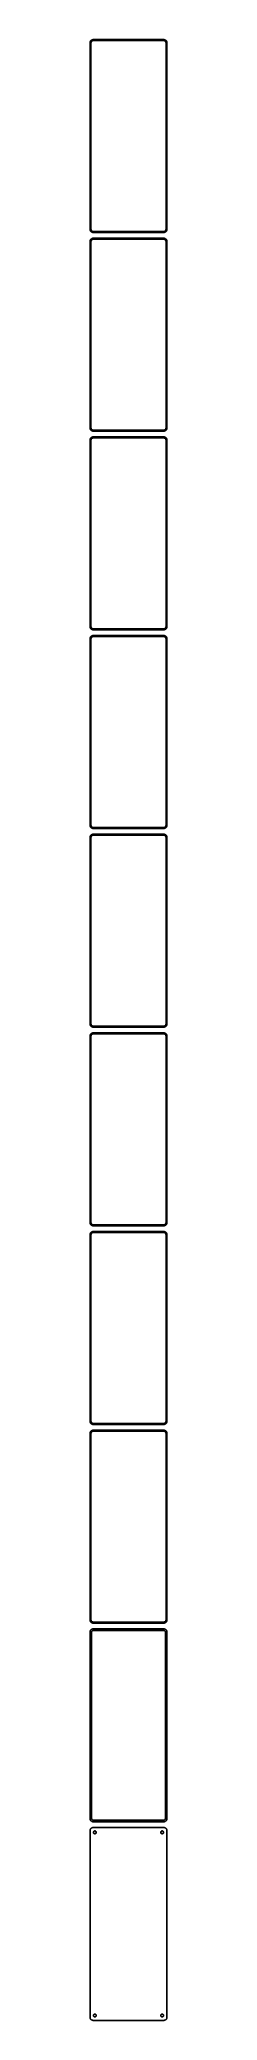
# Model space of a CAD drawing. Header units: metres. Extents: x -60 to 60, y 2940 to 6021.
import ezdxf

# ---------------------------------------------------------------- set-up
doc = ezdxf.new("R2010")
doc.units = ezdxf.units.M

msp = doc.modelspace()

# ---------------------------------------------------------------- linework, layer by layer
for p, q in [((-59.9606, 6016.63), (-60, 6016)), ((-60, 6016), (-60, 5726)), ((-59.8429, 6017.24), (-59.9606, 6016.63)), ((-59.6489, 6017.84), (-59.8429, 6017.24)), ((-59.3815, 6018.41), (-59.6489, 6017.84)), ((-59.0451, 6018.94), (-59.3815, 6018.41)), ((-58.6448, 6019.42), (-59.0451, 6018.94)), ((-58.1871, 6019.85), (-58.6448, 6019.42)), ((-58.5, 6015.5), (-58.4685, 6016)), ((-58.5, 5726.5), (-58.5, 6015.5)), ((-58.4685, 6016), (-58.3743, 6016.49)), ((-58.3743, 6016.49), (-58.2191, 6016.97)), ((-58.2191, 6016.97), (-58.0052, 6017.43)), ((-57.6791, 6020.22), (-58.1871, 6019.85)), ((-58.0052, 6017.43), (-57.7361, 6017.85)), ((-57.7361, 6017.85), (-57.4159, 6018.24)), ((-57.1289, 6020.52), (-57.6791, 6020.22)), ((-57.4159, 6018.24), (-57.0497, 6018.58)), ((-56.5451, 6020.76), (-57.1289, 6020.52)), ((-57.0497, 6018.58), (-56.6433, 6018.88)), ((-56.6433, 6018.88), (-56.2031, 6019.12)), ((-55.9369, 6020.91), (-56.5451, 6020.76)), ((-56.2031, 6019.12), (-55.7361, 6019.3)), ((-55.3139, 6020.99), (-55.9369, 6020.91)), ((-55.7361, 6019.3), (-55.2495, 6019.43)), ((55.3139, 6020.99), (-55.3139, 6020.99)), ((-55.2495, 6019.43), (-54.7512, 6019.49)), ((-54.7512, 6019.49), (54.7512, 6019.49)), ((54.7512, 6019.49), (55.2495, 6019.43)), ((55.2495, 6019.43), (55.7361, 6019.3)), ((55.9369, 6020.91), (55.3139, 6020.99)), ((55.7361, 6019.3), (56.2031, 6019.12)), ((56.5451, 6020.76), (55.9369, 6020.91)), ((56.2031, 6019.12), (56.6433, 6018.88)), ((57.1289, 6020.52), (56.5451, 6020.76)), ((56.6433, 6018.88), (57.0497, 6018.58)), ((57.0497, 6018.58), (57.4159, 6018.24)), ((57.6791, 6020.22), (57.1289, 6020.52)), ((57.4159, 6018.24), (57.7361, 6017.85)), ((58.1871, 6019.85), (57.6791, 6020.22)), ((57.7361, 6017.85), (58.0052, 6017.43)), ((58.0052, 6017.43), (58.2191, 6016.97)), ((58.6448, 6019.42), (58.1871, 6019.85)), ((58.2191, 6016.97), (58.3743, 6016.49)), ((58.3743, 6016.49), (58.4685, 6016)), ((58.4685, 6016), (58.5, 6015.5)), ((58.5, 6015.5), (58.5, 5726.5)), ((59.0451, 6018.94), (58.6448, 6019.42)), ((59.3815, 6018.41), (59.0451, 6018.94)), ((59.6489, 6017.84), (59.3815, 6018.41)), ((59.8429, 6017.24), (59.6489, 6017.84)), ((59.9606, 6016.63), (59.8429, 6017.24)), ((60, 6016), (59.9606, 6016.63)), ((60, 5726), (60, 6016)), ((-60, 5726), (-59.9606, 5725.37)), ((-59.9606, 5707.63), (-60, 5707)), ((-60, 5707), (-60, 5417)), ((-59.9606, 5725.37), (-59.8429, 5724.76)), ((-59.8429, 5708.24), (-59.9606, 5707.63)), ((-59.8429, 5724.76), (-59.6489, 5724.16)), ((-59.6489, 5708.84), (-59.8429, 5708.24)), ((-59.6489, 5724.16), (-59.3815, 5723.59)), ((-59.3815, 5709.41), (-59.6489, 5708.84)), ((-59.3815, 5723.59), (-59.0451, 5723.06)), ((-59.0451, 5709.94), (-59.3815, 5709.41)), ((-59.0451, 5723.06), (-58.6448, 5722.58)), ((-58.6448, 5710.42), (-59.0451, 5709.94)), ((-58.6448, 5722.58), (-58.1871, 5722.15)), ((-58.1871, 5710.85), (-58.6448, 5710.42)), ((-58.4685, 5726), (-58.5, 5726.5)), ((-58.5, 5706.5), (-58.4685, 5707)), ((-58.5, 5417.5), (-58.5, 5706.5)), ((-58.3743, 5725.51), (-58.4685, 5726)), ((-58.4685, 5707), (-58.3743, 5707.49)), ((-58.2191, 5725.03), (-58.3743, 5725.51)), ((-58.3743, 5707.49), (-58.2191, 5707.97)), ((-58.0052, 5724.57), (-58.2191, 5725.03)), ((-58.2191, 5707.97), (-58.0052, 5708.43)), ((-58.1871, 5722.15), (-57.6791, 5721.78)), ((-57.6791, 5711.22), (-58.1871, 5710.85)), ((-57.7361, 5724.15), (-58.0052, 5724.57)), ((-58.0052, 5708.43), (-57.7361, 5708.85)), ((-57.4159, 5723.76), (-57.7361, 5724.15)), ((-57.7361, 5708.85), (-57.4159, 5709.24)), ((-57.6791, 5721.78), (-57.1289, 5721.48)), ((-57.1289, 5711.52), (-57.6791, 5711.22)), ((-57.0497, 5723.42), (-57.4159, 5723.76)), ((-57.4159, 5709.24), (-57.0497, 5709.58)), ((-57.1289, 5721.48), (-56.5451, 5721.24)), ((-56.5451, 5711.76), (-57.1289, 5711.52)), ((-56.6433, 5723.12), (-57.0497, 5723.42)), ((-57.0497, 5709.58), (-56.6433, 5709.88)), ((-56.2031, 5722.88), (-56.6433, 5723.12)), ((-56.6433, 5709.88), (-56.2031, 5710.12)), ((-56.5451, 5721.24), (-55.9369, 5721.09)), ((-55.9369, 5711.91), (-56.5451, 5711.76)), ((-55.7361, 5722.7), (-56.2031, 5722.88)), ((-56.2031, 5710.12), (-55.7361, 5710.3)), ((-55.9369, 5721.09), (-55.3139, 5721.01)), ((-55.3139, 5711.99), (-55.9369, 5711.91)), ((-55.2495, 5722.57), (-55.7361, 5722.7)), ((-55.7361, 5710.3), (-55.2495, 5710.43)), ((-55.3139, 5721.01), (55.3139, 5721.01)), ((55.3139, 5711.99), (-55.3139, 5711.99)), ((-54.7512, 5722.51), (-55.2495, 5722.57)), ((-55.2495, 5710.43), (-54.7512, 5710.49)), ((54.7512, 5722.51), (-54.7512, 5722.51)), ((-54.7512, 5710.49), (54.7512, 5710.49)), ((55.2495, 5722.57), (54.7512, 5722.51)), ((54.7512, 5710.49), (55.2495, 5710.43)), ((55.7361, 5722.7), (55.2495, 5722.57)), ((55.2495, 5710.43), (55.7361, 5710.3)), ((55.3139, 5721.01), (55.9369, 5721.09)), ((55.9369, 5711.91), (55.3139, 5711.99)), ((56.2031, 5722.88), (55.7361, 5722.7)), ((55.7361, 5710.3), (56.2031, 5710.12)), ((55.9369, 5721.09), (56.5451, 5721.24)), ((56.5451, 5711.76), (55.9369, 5711.91)), ((56.6433, 5723.12), (56.2031, 5722.88)), ((56.2031, 5710.12), (56.6433, 5709.88)), ((56.5451, 5721.24), (57.1289, 5721.48)), ((57.1289, 5711.52), (56.5451, 5711.76)), ((57.0497, 5723.42), (56.6433, 5723.12)), ((56.6433, 5709.88), (57.0497, 5709.58)), ((57.4159, 5723.76), (57.0497, 5723.42)), ((57.0497, 5709.58), (57.4159, 5709.24)), ((57.1289, 5721.48), (57.6791, 5721.78)), ((57.6791, 5711.22), (57.1289, 5711.52)), ((57.7361, 5724.15), (57.4159, 5723.76)), ((57.4159, 5709.24), (57.7361, 5708.85)), ((57.6791, 5721.78), (58.1871, 5722.15)), ((58.1871, 5710.85), (57.6791, 5711.22)), ((58.0052, 5724.57), (57.7361, 5724.15)), ((57.7361, 5708.85), (58.0052, 5708.43)), ((58.2191, 5725.03), (58.0052, 5724.57)), ((58.0052, 5708.43), (58.2191, 5707.97)), ((58.1871, 5722.15), (58.6448, 5722.58)), ((58.6448, 5710.42), (58.1871, 5710.85)), ((58.3743, 5725.51), (58.2191, 5725.03)), ((58.2191, 5707.97), (58.3743, 5707.49)), ((58.4685, 5726), (58.3743, 5725.51)), ((58.3743, 5707.49), (58.4685, 5707)), ((58.5, 5726.5), (58.4685, 5726)), ((58.4685, 5707), (58.5, 5706.5)), ((58.5, 5706.5), (58.5, 5417.5)), ((58.6448, 5722.58), (59.0451, 5723.06)), ((59.0451, 5709.94), (58.6448, 5710.42)), ((59.0451, 5723.06), (59.3815, 5723.59)), ((59.3815, 5709.41), (59.0451, 5709.94)), ((59.3815, 5723.59), (59.6489, 5724.16)), ((59.6489, 5708.84), (59.3815, 5709.41)), ((59.6489, 5724.16), (59.8429, 5724.76)), ((59.8429, 5708.24), (59.6489, 5708.84)), ((59.8429, 5724.76), (59.9606, 5725.37)), ((59.9606, 5707.63), (59.8429, 5708.24)), ((59.9606, 5725.37), (60, 5726)), ((60, 5707), (59.9606, 5707.63)), ((60, 5417), (60, 5707)), ((-60, 5417), (-59.9606, 5416.37)), ((-59.9606, 5398.63), (-60, 5398)), ((-60, 5398), (-60, 5108)), ((-59.9606, 5416.37), (-59.8429, 5415.76)), ((-59.8429, 5399.24), (-59.9606, 5398.63)), ((-59.8429, 5415.76), (-59.6489, 5415.16)), ((-59.6489, 5399.84), (-59.8429, 5399.24)), ((-59.6489, 5415.16), (-59.3815, 5414.59)), ((-59.3815, 5400.41), (-59.6489, 5399.84)), ((-59.3815, 5414.59), (-59.0451, 5414.06)), ((-59.0451, 5400.94), (-59.3815, 5400.41)), ((-59.0451, 5414.06), (-58.6448, 5413.58)), ((-58.6448, 5401.42), (-59.0451, 5400.94)), ((-58.6448, 5413.58), (-58.1871, 5413.15)), ((-58.1871, 5401.85), (-58.6448, 5401.42)), ((-58.4685, 5417), (-58.5, 5417.5)), ((-58.5, 5397.5), (-58.4685, 5398)), ((-58.5, 5108.5), (-58.5, 5397.5)), ((-58.3743, 5416.51), (-58.4685, 5417)), ((-58.4685, 5398), (-58.3743, 5398.49)), ((-58.2191, 5416.03), (-58.3743, 5416.51)), ((-58.3743, 5398.49), (-58.2191, 5398.97)), ((-58.0052, 5415.57), (-58.2191, 5416.03)), ((-58.2191, 5398.97), (-58.0052, 5399.43)), ((-58.1871, 5413.15), (-57.6791, 5412.78)), ((-57.6791, 5402.22), (-58.1871, 5401.85)), ((-57.7361, 5415.15), (-58.0052, 5415.57)), ((-58.0052, 5399.43), (-57.7361, 5399.85)), ((-57.4159, 5414.76), (-57.7361, 5415.15)), ((-57.7361, 5399.85), (-57.4159, 5400.24)), ((-57.6791, 5412.78), (-57.1289, 5412.48)), ((-57.1289, 5402.52), (-57.6791, 5402.22)), ((-57.0497, 5414.42), (-57.4159, 5414.76)), ((-57.4159, 5400.24), (-57.0497, 5400.58)), ((-57.1289, 5412.48), (-56.5451, 5412.24)), ((-56.5451, 5402.76), (-57.1289, 5402.52)), ((-56.6433, 5414.12), (-57.0497, 5414.42)), ((-57.0497, 5400.58), (-56.6433, 5400.88)), ((-56.2031, 5413.88), (-56.6433, 5414.12)), ((-56.6433, 5400.88), (-56.2031, 5401.12)), ((-56.5451, 5412.24), (-55.9369, 5412.09)), ((-55.9369, 5402.91), (-56.5451, 5402.76)), ((-55.7361, 5413.7), (-56.2031, 5413.88)), ((-56.2031, 5401.12), (-55.7361, 5401.3)), ((-55.9369, 5412.09), (-55.3139, 5412.01)), ((-55.3139, 5402.99), (-55.9369, 5402.91)), ((-55.2495, 5413.57), (-55.7361, 5413.7)), ((-55.7361, 5401.3), (-55.2495, 5401.43)), ((-55.3139, 5412.01), (55.3139, 5412.01)), ((55.3139, 5402.99), (-55.3139, 5402.99)), ((-54.7512, 5413.51), (-55.2495, 5413.57)), ((-55.2495, 5401.43), (-54.7512, 5401.49)), ((54.7512, 5413.51), (-54.7512, 5413.51)), ((-54.7512, 5401.49), (54.7512, 5401.49)), ((55.2495, 5413.57), (54.7512, 5413.51)), ((54.7512, 5401.49), (55.2495, 5401.43)), ((55.7361, 5413.7), (55.2495, 5413.57)), ((55.2495, 5401.43), (55.7361, 5401.3)), ((55.3139, 5412.01), (55.9369, 5412.09)), ((55.9369, 5402.91), (55.3139, 5402.99)), ((56.2031, 5413.88), (55.7361, 5413.7)), ((55.7361, 5401.3), (56.2031, 5401.12)), ((55.9369, 5412.09), (56.5451, 5412.24)), ((56.5451, 5402.76), (55.9369, 5402.91)), ((56.6433, 5414.12), (56.2031, 5413.88)), ((56.2031, 5401.12), (56.6433, 5400.88)), ((56.5451, 5412.24), (57.1289, 5412.48)), ((57.1289, 5402.52), (56.5451, 5402.76)), ((57.0497, 5414.42), (56.6433, 5414.12)), ((56.6433, 5400.88), (57.0497, 5400.58)), ((57.4159, 5414.76), (57.0497, 5414.42)), ((57.0497, 5400.58), (57.4159, 5400.24)), ((57.1289, 5412.48), (57.6791, 5412.78)), ((57.6791, 5402.22), (57.1289, 5402.52)), ((57.7361, 5415.15), (57.4159, 5414.76)), ((57.4159, 5400.24), (57.7361, 5399.85)), ((57.6791, 5412.78), (58.1871, 5413.15)), ((58.1871, 5401.85), (57.6791, 5402.22)), ((58.0052, 5415.57), (57.7361, 5415.15)), ((57.7361, 5399.85), (58.0052, 5399.43)), ((58.2191, 5416.03), (58.0052, 5415.57)), ((58.0052, 5399.43), (58.2191, 5398.97)), ((58.1871, 5413.15), (58.6448, 5413.58)), ((58.6448, 5401.42), (58.1871, 5401.85)), ((58.3743, 5416.51), (58.2191, 5416.03)), ((58.2191, 5398.97), (58.3743, 5398.49)), ((58.4685, 5417), (58.3743, 5416.51)), ((58.3743, 5398.49), (58.4685, 5398)), ((58.5, 5417.5), (58.4685, 5417)), ((58.4685, 5398), (58.5, 5397.5)), ((58.5, 5397.5), (58.5, 5108.5)), ((58.6448, 5413.58), (59.0451, 5414.06)), ((59.0451, 5400.94), (58.6448, 5401.42)), ((59.0451, 5414.06), (59.3815, 5414.59)), ((59.3815, 5400.41), (59.0451, 5400.94)), ((59.3815, 5414.59), (59.6489, 5415.16)), ((59.6489, 5399.84), (59.3815, 5400.41)), ((59.6489, 5415.16), (59.8429, 5415.76)), ((59.8429, 5399.24), (59.6489, 5399.84)), ((59.8429, 5415.76), (59.9606, 5416.37)), ((59.9606, 5398.63), (59.8429, 5399.24)), ((59.9606, 5416.37), (60, 5417)), ((60, 5398), (59.9606, 5398.63)), ((60, 5108), (60, 5398)), ((-60, 5108), (-59.9606, 5107.37)), ((-59.9606, 5089.63), (-60, 5089)), ((-60, 5089), (-60, 4799)), ((-59.9606, 5107.37), (-59.8429, 5106.76)), ((-59.8429, 5090.24), (-59.9606, 5089.63)), ((-59.8429, 5106.76), (-59.6489, 5106.16)), ((-59.6489, 5090.84), (-59.8429, 5090.24)), ((-59.6489, 5106.16), (-59.3815, 5105.59)), ((-59.3815, 5091.41), (-59.6489, 5090.84)), ((-59.3815, 5105.59), (-59.0451, 5105.06)), ((-59.0451, 5091.94), (-59.3815, 5091.41)), ((-59.0451, 5105.06), (-58.6448, 5104.58)), ((-58.6448, 5092.42), (-59.0451, 5091.94)), ((-58.6448, 5104.58), (-58.1871, 5104.15)), ((-58.1871, 5092.85), (-58.6448, 5092.42)), ((-58.4685, 5108), (-58.5, 5108.5)), ((-58.5, 5088.5), (-58.4685, 5089)), ((-58.5, 4799.5), (-58.5, 5088.5)), ((-58.3743, 5107.51), (-58.4685, 5108)), ((-58.4685, 5089), (-58.3743, 5089.49)), ((-58.2191, 5107.03), (-58.3743, 5107.51)), ((-58.3743, 5089.49), (-58.2191, 5089.97)), ((-58.0052, 5106.57), (-58.2191, 5107.03)), ((-58.2191, 5089.97), (-58.0052, 5090.43)), ((-58.1871, 5104.15), (-57.6791, 5103.78)), ((-57.6791, 5093.22), (-58.1871, 5092.85)), ((-57.7361, 5106.15), (-58.0052, 5106.57)), ((-58.0052, 5090.43), (-57.7361, 5090.85)), ((-57.4159, 5105.76), (-57.7361, 5106.15)), ((-57.7361, 5090.85), (-57.4159, 5091.24)), ((-57.6791, 5103.78), (-57.1289, 5103.48)), ((-57.1289, 5093.52), (-57.6791, 5093.22)), ((-57.0497, 5105.42), (-57.4159, 5105.76)), ((-57.4159, 5091.24), (-57.0497, 5091.58)), ((-57.1289, 5103.48), (-56.5451, 5103.24)), ((-56.5451, 5093.76), (-57.1289, 5093.52)), ((-56.6433, 5105.12), (-57.0497, 5105.42)), ((-57.0497, 5091.58), (-56.6433, 5091.88)), ((-56.2031, 5104.88), (-56.6433, 5105.12)), ((-56.6433, 5091.88), (-56.2031, 5092.12)), ((-56.5451, 5103.24), (-55.9369, 5103.09)), ((-55.9369, 5093.91), (-56.5451, 5093.76)), ((-55.7361, 5104.7), (-56.2031, 5104.88)), ((-56.2031, 5092.12), (-55.7361, 5092.3)), ((-55.9369, 5103.09), (-55.3139, 5103.01)), ((-55.3139, 5093.99), (-55.9369, 5093.91)), ((-55.2495, 5104.57), (-55.7361, 5104.7)), ((-55.7361, 5092.3), (-55.2495, 5092.43)), ((-55.3139, 5103.01), (55.3139, 5103.01)), ((55.3139, 5093.99), (-55.3139, 5093.99)), ((-54.7512, 5104.51), (-55.2495, 5104.57)), ((-55.2495, 5092.43), (-54.7512, 5092.49)), ((54.7512, 5104.51), (-54.7512, 5104.51)), ((-54.7512, 5092.49), (54.7512, 5092.49)), ((55.2495, 5104.57), (54.7512, 5104.51)), ((54.7512, 5092.49), (55.2495, 5092.43)), ((55.7361, 5104.7), (55.2495, 5104.57)), ((55.2495, 5092.43), (55.7361, 5092.3)), ((55.3139, 5103.01), (55.9369, 5103.09)), ((55.9369, 5093.91), (55.3139, 5093.99)), ((56.2031, 5104.88), (55.7361, 5104.7)), ((55.7361, 5092.3), (56.2031, 5092.12)), ((55.9369, 5103.09), (56.5451, 5103.24)), ((56.5451, 5093.76), (55.9369, 5093.91)), ((56.6433, 5105.12), (56.2031, 5104.88)), ((56.2031, 5092.12), (56.6433, 5091.88)), ((56.5451, 5103.24), (57.1289, 5103.48)), ((57.1289, 5093.52), (56.5451, 5093.76)), ((57.0497, 5105.42), (56.6433, 5105.12)), ((56.6433, 5091.88), (57.0497, 5091.58)), ((57.4159, 5105.76), (57.0497, 5105.42)), ((57.0497, 5091.58), (57.4159, 5091.24)), ((57.1289, 5103.48), (57.6791, 5103.78)), ((57.6791, 5093.22), (57.1289, 5093.52)), ((57.7361, 5106.15), (57.4159, 5105.76)), ((57.4159, 5091.24), (57.7361, 5090.85)), ((57.6791, 5103.78), (58.1871, 5104.15)), ((58.1871, 5092.85), (57.6791, 5093.22)), ((58.0052, 5106.57), (57.7361, 5106.15)), ((57.7361, 5090.85), (58.0052, 5090.43)), ((58.2191, 5107.03), (58.0052, 5106.57)), ((58.0052, 5090.43), (58.2191, 5089.97)), ((58.1871, 5104.15), (58.6448, 5104.58)), ((58.6448, 5092.42), (58.1871, 5092.85)), ((58.3743, 5107.51), (58.2191, 5107.03)), ((58.2191, 5089.97), (58.3743, 5089.49)), ((58.4685, 5108), (58.3743, 5107.51)), ((58.3743, 5089.49), (58.4685, 5089)), ((58.5, 5108.5), (58.4685, 5108)), ((58.4685, 5089), (58.5, 5088.5)), ((58.5, 5088.5), (58.5, 4799.5)), ((58.6448, 5104.58), (59.0451, 5105.06)), ((59.0451, 5091.94), (58.6448, 5092.42)), ((59.0451, 5105.06), (59.3815, 5105.59)), ((59.3815, 5091.41), (59.0451, 5091.94)), ((59.3815, 5105.59), (59.6489, 5106.16)), ((59.6489, 5090.84), (59.3815, 5091.41)), ((59.6489, 5106.16), (59.8429, 5106.76)), ((59.8429, 5090.24), (59.6489, 5090.84)), ((59.8429, 5106.76), (59.9606, 5107.37)), ((59.9606, 5089.63), (59.8429, 5090.24)), ((59.9606, 5107.37), (60, 5108)), ((60, 5089), (59.9606, 5089.63)), ((60, 4799), (60, 5089)), ((-60, 4799), (-59.9606, 4798.37)), ((-59.9606, 4780.63), (-60, 4780)), ((-60, 4780), (-60, 4490)), ((-59.9606, 4798.37), (-59.8429, 4797.76)), ((-59.8429, 4781.24), (-59.9606, 4780.63)), ((-59.8429, 4797.76), (-59.6489, 4797.16)), ((-59.6489, 4781.84), (-59.8429, 4781.24)), ((-59.6489, 4797.16), (-59.3815, 4796.59)), ((-59.3815, 4782.41), (-59.6489, 4781.84)), ((-59.3815, 4796.59), (-59.0451, 4796.06)), ((-59.0451, 4782.94), (-59.3815, 4782.41)), ((-59.0451, 4796.06), (-58.6448, 4795.58)), ((-58.6448, 4783.42), (-59.0451, 4782.94)), ((-58.6448, 4795.58), (-58.1871, 4795.15)), ((-58.1871, 4783.85), (-58.6448, 4783.42)), ((-58.4685, 4799), (-58.5, 4799.5)), ((-58.5, 4779.5), (-58.4685, 4780)), ((-58.5, 4490.5), (-58.5, 4779.5)), ((-58.3743, 4798.51), (-58.4685, 4799)), ((-58.4685, 4780), (-58.3743, 4780.49)), ((-58.2191, 4798.03), (-58.3743, 4798.51)), ((-58.3743, 4780.49), (-58.2191, 4780.97)), ((-58.0052, 4797.57), (-58.2191, 4798.03)), ((-58.2191, 4780.97), (-58.0052, 4781.43)), ((-58.1871, 4795.15), (-57.6791, 4794.78)), ((-57.6791, 4784.22), (-58.1871, 4783.85)), ((-57.7361, 4797.15), (-58.0052, 4797.57)), ((-58.0052, 4781.43), (-57.7361, 4781.85)), ((-57.4159, 4796.76), (-57.7361, 4797.15)), ((-57.7361, 4781.85), (-57.4159, 4782.24)), ((-57.6791, 4794.78), (-57.1289, 4794.48)), ((-57.1289, 4784.52), (-57.6791, 4784.22)), ((-57.0497, 4796.42), (-57.4159, 4796.76)), ((-57.4159, 4782.24), (-57.0497, 4782.58)), ((-57.1289, 4794.48), (-56.5451, 4794.24)), ((-56.5451, 4784.76), (-57.1289, 4784.52)), ((-56.6433, 4796.12), (-57.0497, 4796.42)), ((-57.0497, 4782.58), (-56.6433, 4782.88)), ((-56.2031, 4795.88), (-56.6433, 4796.12)), ((-56.6433, 4782.88), (-56.2031, 4783.12)), ((-56.5451, 4794.24), (-55.9369, 4794.09)), ((-55.9369, 4784.91), (-56.5451, 4784.76)), ((-55.7361, 4795.7), (-56.2031, 4795.88)), ((-56.2031, 4783.12), (-55.7361, 4783.3)), ((-55.9369, 4794.09), (-55.3139, 4794.01)), ((-55.3139, 4784.99), (-55.9369, 4784.91)), ((-55.2495, 4795.57), (-55.7361, 4795.7)), ((-55.7361, 4783.3), (-55.2495, 4783.43)), ((-55.3139, 4794.01), (55.3139, 4794.01)), ((55.3139, 4784.99), (-55.3139, 4784.99)), ((-54.7512, 4795.51), (-55.2495, 4795.57)), ((-55.2495, 4783.43), (-54.7512, 4783.49)), ((54.7512, 4795.51), (-54.7512, 4795.51)), ((-54.7512, 4783.49), (54.7512, 4783.49)), ((55.2495, 4795.57), (54.7512, 4795.51)), ((54.7512, 4783.49), (55.2495, 4783.43)), ((55.7361, 4795.7), (55.2495, 4795.57)), ((55.2495, 4783.43), (55.7361, 4783.3)), ((55.3139, 4794.01), (55.9369, 4794.09)), ((55.9369, 4784.91), (55.3139, 4784.99)), ((56.2031, 4795.88), (55.7361, 4795.7)), ((55.7361, 4783.3), (56.2031, 4783.12)), ((55.9369, 4794.09), (56.5451, 4794.24)), ((56.5451, 4784.76), (55.9369, 4784.91)), ((56.6433, 4796.12), (56.2031, 4795.88)), ((56.2031, 4783.12), (56.6433, 4782.88)), ((56.5451, 4794.24), (57.1289, 4794.48)), ((57.1289, 4784.52), (56.5451, 4784.76)), ((57.0497, 4796.42), (56.6433, 4796.12)), ((56.6433, 4782.88), (57.0497, 4782.58)), ((57.4159, 4796.76), (57.0497, 4796.42)), ((57.0497, 4782.58), (57.4159, 4782.24)), ((57.1289, 4794.48), (57.6791, 4794.78)), ((57.6791, 4784.22), (57.1289, 4784.52)), ((57.7361, 4797.15), (57.4159, 4796.76)), ((57.4159, 4782.24), (57.7361, 4781.85)), ((57.6791, 4794.78), (58.1871, 4795.15)), ((58.1871, 4783.85), (57.6791, 4784.22)), ((58.0052, 4797.57), (57.7361, 4797.15)), ((57.7361, 4781.85), (58.0052, 4781.43)), ((58.2191, 4798.03), (58.0052, 4797.57)), ((58.0052, 4781.43), (58.2191, 4780.97)), ((58.1871, 4795.15), (58.6448, 4795.58)), ((58.6448, 4783.42), (58.1871, 4783.85)), ((58.3743, 4798.51), (58.2191, 4798.03)), ((58.2191, 4780.97), (58.3743, 4780.49)), ((58.4685, 4799), (58.3743, 4798.51)), ((58.3743, 4780.49), (58.4685, 4780)), ((58.5, 4799.5), (58.4685, 4799)), ((58.4685, 4780), (58.5, 4779.5)), ((58.5, 4779.5), (58.5, 4490.5)), ((58.6448, 4795.58), (59.0451, 4796.06)), ((59.0451, 4782.94), (58.6448, 4783.42)), ((59.0451, 4796.06), (59.3815, 4796.59)), ((59.3815, 4782.41), (59.0451, 4782.94)), ((59.3815, 4796.59), (59.6489, 4797.16)), ((59.6489, 4781.84), (59.3815, 4782.41)), ((59.6489, 4797.16), (59.8429, 4797.76)), ((59.8429, 4781.24), (59.6489, 4781.84)), ((59.8429, 4797.76), (59.9606, 4798.37)), ((59.9606, 4780.63), (59.8429, 4781.24)), ((59.9606, 4798.37), (60, 4799)), ((60, 4780), (59.9606, 4780.63)), ((60, 4490), (60, 4780)), ((-60, 4490), (-59.9606, 4489.37)), ((-59.9606, 4471.63), (-60, 4471)), ((-60, 4471), (-60, 4181)), ((-59.9606, 4489.37), (-59.8429, 4488.76)), ((-59.8429, 4472.24), (-59.9606, 4471.63)), ((-59.8429, 4488.76), (-59.6489, 4488.16)), ((-59.6489, 4472.84), (-59.8429, 4472.24)), ((-59.6489, 4488.16), (-59.3815, 4487.59)), ((-59.3815, 4473.41), (-59.6489, 4472.84)), ((-59.3815, 4487.59), (-59.0451, 4487.06)), ((-59.0451, 4473.94), (-59.3815, 4473.41)), ((-59.0451, 4487.06), (-58.6448, 4486.58)), ((-58.6448, 4474.42), (-59.0451, 4473.94)), ((-58.6448, 4486.58), (-58.1871, 4486.15)), ((-58.1871, 4474.85), (-58.6448, 4474.42)), ((-58.4685, 4490), (-58.5, 4490.5)), ((-58.5, 4470.5), (-58.4685, 4471)), ((-58.5, 4181.5), (-58.5, 4470.5)), ((-58.3743, 4489.51), (-58.4685, 4490)), ((-58.4685, 4471), (-58.3743, 4471.49)), ((-58.2191, 4489.03), (-58.3743, 4489.51)), ((-58.3743, 4471.49), (-58.2191, 4471.97)), ((-58.0052, 4488.57), (-58.2191, 4489.03)), ((-58.2191, 4471.97), (-58.0052, 4472.43)), ((-58.1871, 4486.15), (-57.6791, 4485.78)), ((-57.6791, 4475.22), (-58.1871, 4474.85)), ((-57.7361, 4488.15), (-58.0052, 4488.57)), ((-58.0052, 4472.43), (-57.7361, 4472.85)), ((-57.4159, 4487.76), (-57.7361, 4488.15)), ((-57.7361, 4472.85), (-57.4159, 4473.24)), ((-57.6791, 4485.78), (-57.1289, 4485.48)), ((-57.1289, 4475.52), (-57.6791, 4475.22)), ((-57.0497, 4487.42), (-57.4159, 4487.76)), ((-57.4159, 4473.24), (-57.0497, 4473.58)), ((-57.1289, 4485.48), (-56.5451, 4485.24)), ((-56.5451, 4475.76), (-57.1289, 4475.52)), ((-56.6433, 4487.12), (-57.0497, 4487.42)), ((-57.0497, 4473.58), (-56.6433, 4473.88)), ((-56.2031, 4486.88), (-56.6433, 4487.12)), ((-56.6433, 4473.88), (-56.2031, 4474.12)), ((-56.5451, 4485.24), (-55.9369, 4485.09)), ((-55.9369, 4475.91), (-56.5451, 4475.76)), ((-55.7361, 4486.7), (-56.2031, 4486.88)), ((-56.2031, 4474.12), (-55.7361, 4474.3)), ((-55.9369, 4485.09), (-55.3139, 4485.01)), ((-55.3139, 4475.99), (-55.9369, 4475.91)), ((-55.2495, 4486.57), (-55.7361, 4486.7)), ((-55.7361, 4474.3), (-55.2495, 4474.43)), ((-55.3139, 4485.01), (55.3139, 4485.01)), ((55.3139, 4475.99), (-55.3139, 4475.99)), ((-54.7512, 4486.51), (-55.2495, 4486.57)), ((-55.2495, 4474.43), (-54.7512, 4474.49)), ((54.7512, 4486.51), (-54.7512, 4486.51)), ((-54.7512, 4474.49), (54.7512, 4474.49)), ((55.2495, 4486.57), (54.7512, 4486.51)), ((54.7512, 4474.49), (55.2495, 4474.43)), ((55.7361, 4486.7), (55.2495, 4486.57)), ((55.2495, 4474.43), (55.7361, 4474.3)), ((55.3139, 4485.01), (55.9369, 4485.09)), ((55.9369, 4475.91), (55.3139, 4475.99)), ((56.2031, 4486.88), (55.7361, 4486.7)), ((55.7361, 4474.3), (56.2031, 4474.12)), ((55.9369, 4485.09), (56.5451, 4485.24)), ((56.5451, 4475.76), (55.9369, 4475.91)), ((56.6433, 4487.12), (56.2031, 4486.88)), ((56.2031, 4474.12), (56.6433, 4473.88)), ((56.5451, 4485.24), (57.1289, 4485.48)), ((57.1289, 4475.52), (56.5451, 4475.76)), ((57.0497, 4487.42), (56.6433, 4487.12)), ((56.6433, 4473.88), (57.0497, 4473.58)), ((57.4159, 4487.76), (57.0497, 4487.42)), ((57.0497, 4473.58), (57.4159, 4473.24)), ((57.1289, 4485.48), (57.6791, 4485.78)), ((57.6791, 4475.22), (57.1289, 4475.52)), ((57.7361, 4488.15), (57.4159, 4487.76)), ((57.4159, 4473.24), (57.7361, 4472.85)), ((57.6791, 4485.78), (58.1871, 4486.15)), ((58.1871, 4474.85), (57.6791, 4475.22)), ((58.0052, 4488.57), (57.7361, 4488.15)), ((57.7361, 4472.85), (58.0052, 4472.43)), ((58.2191, 4489.03), (58.0052, 4488.57)), ((58.0052, 4472.43), (58.2191, 4471.97)), ((58.1871, 4486.15), (58.6448, 4486.58)), ((58.6448, 4474.42), (58.1871, 4474.85)), ((58.3743, 4489.51), (58.2191, 4489.03)), ((58.2191, 4471.97), (58.3743, 4471.49)), ((58.4685, 4490), (58.3743, 4489.51)), ((58.3743, 4471.49), (58.4685, 4471)), ((58.5, 4490.5), (58.4685, 4490)), ((58.4685, 4471), (58.5, 4470.5)), ((58.5, 4470.5), (58.5, 4181.5)), ((58.6448, 4486.58), (59.0451, 4487.06)), ((59.0451, 4473.94), (58.6448, 4474.42)), ((59.0451, 4487.06), (59.3815, 4487.59)), ((59.3815, 4473.41), (59.0451, 4473.94)), ((59.3815, 4487.59), (59.6489, 4488.16)), ((59.6489, 4472.84), (59.3815, 4473.41)), ((59.6489, 4488.16), (59.8429, 4488.76)), ((59.8429, 4472.24), (59.6489, 4472.84)), ((59.8429, 4488.76), (59.9606, 4489.37)), ((59.9606, 4471.63), (59.8429, 4472.24)), ((59.9606, 4489.37), (60, 4490)), ((60, 4471), (59.9606, 4471.63)), ((60, 4181), (60, 4471)), ((-60, 4181), (-59.9606, 4180.37)), ((-59.9606, 4162.63), (-60, 4162)), ((-60, 4162), (-60, 3872)), ((-59.9606, 4180.37), (-59.8429, 4179.76)), ((-59.8429, 4163.24), (-59.9606, 4162.63)), ((-59.8429, 4179.76), (-59.6489, 4179.16)), ((-59.6489, 4163.84), (-59.8429, 4163.24)), ((-59.6489, 4179.16), (-59.3815, 4178.59)), ((-59.3815, 4164.41), (-59.6489, 4163.84)), ((-59.3815, 4178.59), (-59.0451, 4178.06)), ((-59.0451, 4164.94), (-59.3815, 4164.41)), ((-59.0451, 4178.06), (-58.6448, 4177.58)), ((-58.6448, 4165.42), (-59.0451, 4164.94)), ((-58.6448, 4177.58), (-58.1871, 4177.15)), ((-58.1871, 4165.85), (-58.6448, 4165.42)), ((-58.4685, 4181), (-58.5, 4181.5)), ((-58.5, 4161.5), (-58.4685, 4162)), ((-58.5, 3872.5), (-58.5, 4161.5)), ((-58.3743, 4180.51), (-58.4685, 4181)), ((-58.4685, 4162), (-58.3743, 4162.49)), ((-58.2191, 4180.03), (-58.3743, 4180.51)), ((-58.3743, 4162.49), (-58.2191, 4162.97)), ((-58.0052, 4179.57), (-58.2191, 4180.03)), ((-58.2191, 4162.97), (-58.0052, 4163.43)), ((-58.1871, 4177.15), (-57.6791, 4176.78)), ((-57.6791, 4166.22), (-58.1871, 4165.85)), ((-57.7361, 4179.15), (-58.0052, 4179.57)), ((-58.0052, 4163.43), (-57.7361, 4163.85)), ((-57.4159, 4178.76), (-57.7361, 4179.15)), ((-57.7361, 4163.85), (-57.4159, 4164.24)), ((-57.6791, 4176.78), (-57.1289, 4176.48)), ((-57.1289, 4166.52), (-57.6791, 4166.22)), ((-57.0497, 4178.42), (-57.4159, 4178.76)), ((-57.4159, 4164.24), (-57.0497, 4164.58)), ((-57.1289, 4176.48), (-56.5451, 4176.24)), ((-56.5451, 4166.76), (-57.1289, 4166.52)), ((-56.6433, 4178.12), (-57.0497, 4178.42)), ((-57.0497, 4164.58), (-56.6433, 4164.88)), ((-56.2031, 4177.88), (-56.6433, 4178.12)), ((-56.6433, 4164.88), (-56.2031, 4165.12)), ((-56.5451, 4176.24), (-55.9369, 4176.09)), ((-55.9369, 4166.91), (-56.5451, 4166.76)), ((-55.7361, 4177.7), (-56.2031, 4177.88)), ((-56.2031, 4165.12), (-55.7361, 4165.3)), ((-55.9369, 4176.09), (-55.3139, 4176.01)), ((-55.3139, 4166.99), (-55.9369, 4166.91)), ((-55.2495, 4177.57), (-55.7361, 4177.7)), ((-55.7361, 4165.3), (-55.2495, 4165.43)), ((-55.3139, 4176.01), (55.3139, 4176.01)), ((55.3139, 4166.99), (-55.3139, 4166.99)), ((-54.7512, 4177.51), (-55.2495, 4177.57)), ((-55.2495, 4165.43), (-54.7512, 4165.49)), ((54.7512, 4177.51), (-54.7512, 4177.51)), ((-54.7512, 4165.49), (54.7512, 4165.49)), ((55.2495, 4177.57), (54.7512, 4177.51)), ((54.7512, 4165.49), (55.2495, 4165.43)), ((55.7361, 4177.7), (55.2495, 4177.57)), ((55.2495, 4165.43), (55.7361, 4165.3)), ((55.3139, 4176.01), (55.9369, 4176.09)), ((55.9369, 4166.91), (55.3139, 4166.99)), ((56.2031, 4177.88), (55.7361, 4177.7)), ((55.7361, 4165.3), (56.2031, 4165.12)), ((55.9369, 4176.09), (56.5451, 4176.24)), ((56.5451, 4166.76), (55.9369, 4166.91)), ((56.6433, 4178.12), (56.2031, 4177.88)), ((56.2031, 4165.12), (56.6433, 4164.88)), ((56.5451, 4176.24), (57.1289, 4176.48)), ((57.1289, 4166.52), (56.5451, 4166.76)), ((57.0497, 4178.42), (56.6433, 4178.12)), ((56.6433, 4164.88), (57.0497, 4164.58)), ((57.4159, 4178.76), (57.0497, 4178.42)), ((57.0497, 4164.58), (57.4159, 4164.24)), ((57.1289, 4176.48), (57.6791, 4176.78)), ((57.6791, 4166.22), (57.1289, 4166.52)), ((57.7361, 4179.15), (57.4159, 4178.76)), ((57.4159, 4164.24), (57.7361, 4163.85)), ((57.6791, 4176.78), (58.1871, 4177.15)), ((58.1871, 4165.85), (57.6791, 4166.22)), ((58.0052, 4179.57), (57.7361, 4179.15)), ((57.7361, 4163.85), (58.0052, 4163.43)), ((58.2191, 4180.03), (58.0052, 4179.57)), ((58.0052, 4163.43), (58.2191, 4162.97)), ((58.1871, 4177.15), (58.6448, 4177.58)), ((58.6448, 4165.42), (58.1871, 4165.85)), ((58.3743, 4180.51), (58.2191, 4180.03)), ((58.2191, 4162.97), (58.3743, 4162.49)), ((58.4685, 4181), (58.3743, 4180.51)), ((58.3743, 4162.49), (58.4685, 4162)), ((58.5, 4181.5), (58.4685, 4181)), ((58.4685, 4162), (58.5, 4161.5)), ((58.5, 4161.5), (58.5, 3872.5)), ((58.6448, 4177.58), (59.0451, 4178.06)), ((59.0451, 4164.94), (58.6448, 4165.42)), ((59.0451, 4178.06), (59.3815, 4178.59)), ((59.3815, 4164.41), (59.0451, 4164.94)), ((59.3815, 4178.59), (59.6489, 4179.16)), ((59.6489, 4163.84), (59.3815, 4164.41)), ((59.6489, 4179.16), (59.8429, 4179.76)), ((59.8429, 4163.24), (59.6489, 4163.84)), ((59.8429, 4179.76), (59.9606, 4180.37)), ((59.9606, 4162.63), (59.8429, 4163.24)), ((59.9606, 4180.37), (60, 4181)), ((60, 4162), (59.9606, 4162.63)), ((60, 3872), (60, 4162)), ((-60, 3872), (-59.9606, 3871.37)), ((-59.9606, 3853.63), (-60, 3853)), ((-60, 3853), (-60, 3563)), ((-59.9606, 3871.37), (-59.8429, 3870.76)), ((-59.8429, 3854.24), (-59.9606, 3853.63)), ((-59.8429, 3870.76), (-59.6489, 3870.16)), ((-59.6489, 3854.84), (-59.8429, 3854.24)), ((-59.6489, 3870.16), (-59.3815, 3869.59)), ((-59.3815, 3855.41), (-59.6489, 3854.84)), ((-59.3815, 3869.59), (-59.0451, 3869.06)), ((-59.0451, 3855.94), (-59.3815, 3855.41)), ((-59.0451, 3869.06), (-58.6448, 3868.58)), ((-58.6448, 3856.42), (-59.0451, 3855.94)), ((-58.6448, 3868.58), (-58.1871, 3868.15)), ((-58.1871, 3856.85), (-58.6448, 3856.42)), ((-58.4685, 3872), (-58.5, 3872.5)), ((-58.5, 3852.5), (-58.4685, 3853)), ((-58.5, 3563.5), (-58.5, 3852.5)), ((-58.3743, 3871.51), (-58.4685, 3872)), ((-58.4685, 3853), (-58.3743, 3853.49)), ((-58.2191, 3871.03), (-58.3743, 3871.51)), ((-58.3743, 3853.49), (-58.2191, 3853.97)), ((-58.0052, 3870.57), (-58.2191, 3871.03)), ((-58.2191, 3853.97), (-58.0052, 3854.43)), ((-58.1871, 3868.15), (-57.6791, 3867.78)), ((-57.6791, 3857.22), (-58.1871, 3856.85)), ((-57.7361, 3870.15), (-58.0052, 3870.57)), ((-58.0052, 3854.43), (-57.7361, 3854.85)), ((-57.4159, 3869.76), (-57.7361, 3870.15)), ((-57.7361, 3854.85), (-57.4159, 3855.24)), ((-57.6791, 3867.78), (-57.1289, 3867.48)), ((-57.1289, 3857.52), (-57.6791, 3857.22)), ((-57.0497, 3869.42), (-57.4159, 3869.76)), ((-57.4159, 3855.24), (-57.0497, 3855.58)), ((-57.1289, 3867.48), (-56.5451, 3867.24)), ((-56.5451, 3857.76), (-57.1289, 3857.52)), ((-56.6433, 3869.12), (-57.0497, 3869.42)), ((-57.0497, 3855.58), (-56.6433, 3855.88)), ((-56.2031, 3868.88), (-56.6433, 3869.12)), ((-56.6433, 3855.88), (-56.2031, 3856.12)), ((-56.5451, 3867.24), (-55.9369, 3867.09)), ((-55.9369, 3857.91), (-56.5451, 3857.76)), ((-55.7361, 3868.7), (-56.2031, 3868.88)), ((-56.2031, 3856.12), (-55.7361, 3856.3)), ((-55.9369, 3867.09), (-55.3139, 3867.01)), ((-55.3139, 3857.99), (-55.9369, 3857.91)), ((-55.2495, 3868.57), (-55.7361, 3868.7)), ((-55.7361, 3856.3), (-55.2495, 3856.43)), ((-55.3139, 3867.01), (55.3139, 3867.01)), ((55.3139, 3857.99), (-55.3139, 3857.99)), ((-54.7512, 3868.51), (-55.2495, 3868.57)), ((-55.2495, 3856.43), (-54.7512, 3856.49)), ((54.7512, 3868.51), (-54.7512, 3868.51)), ((-54.7512, 3856.49), (54.7512, 3856.49)), ((55.2495, 3868.57), (54.7512, 3868.51)), ((54.7512, 3856.49), (55.2495, 3856.43)), ((55.7361, 3868.7), (55.2495, 3868.57)), ((55.2495, 3856.43), (55.7361, 3856.3)), ((55.3139, 3867.01), (55.9369, 3867.09)), ((55.9369, 3857.91), (55.3139, 3857.99)), ((56.2031, 3868.88), (55.7361, 3868.7)), ((55.7361, 3856.3), (56.2031, 3856.12)), ((55.9369, 3867.09), (56.5451, 3867.24)), ((56.5451, 3857.76), (55.9369, 3857.91)), ((56.6433, 3869.12), (56.2031, 3868.88)), ((56.2031, 3856.12), (56.6433, 3855.88)), ((56.5451, 3867.24), (57.1289, 3867.48)), ((57.1289, 3857.52), (56.5451, 3857.76)), ((57.0497, 3869.42), (56.6433, 3869.12)), ((56.6433, 3855.88), (57.0497, 3855.58)), ((57.4159, 3869.76), (57.0497, 3869.42)), ((57.0497, 3855.58), (57.4159, 3855.24)), ((57.1289, 3867.48), (57.6791, 3867.78)), ((57.6791, 3857.22), (57.1289, 3857.52)), ((57.7361, 3870.15), (57.4159, 3869.76)), ((57.4159, 3855.24), (57.7361, 3854.85)), ((57.6791, 3867.78), (58.1871, 3868.15)), ((58.1871, 3856.85), (57.6791, 3857.22)), ((58.0052, 3870.57), (57.7361, 3870.15)), ((57.7361, 3854.85), (58.0052, 3854.43)), ((58.2191, 3871.03), (58.0052, 3870.57)), ((58.0052, 3854.43), (58.2191, 3853.97)), ((58.1871, 3868.15), (58.6448, 3868.58)), ((58.6448, 3856.42), (58.1871, 3856.85)), ((58.3743, 3871.51), (58.2191, 3871.03)), ((58.2191, 3853.97), (58.3743, 3853.49)), ((58.4685, 3872), (58.3743, 3871.51)), ((58.3743, 3853.49), (58.4685, 3853)), ((58.5, 3872.5), (58.4685, 3872)), ((58.4685, 3853), (58.5, 3852.5)), ((58.5, 3852.5), (58.5, 3563.5)), ((58.6448, 3868.58), (59.0451, 3869.06)), ((59.0451, 3855.94), (58.6448, 3856.42)), ((59.0451, 3869.06), (59.3815, 3869.59)), ((59.3815, 3855.41), (59.0451, 3855.94)), ((59.3815, 3869.59), (59.6489, 3870.16)), ((59.6489, 3854.84), (59.3815, 3855.41)), ((59.6489, 3870.16), (59.8429, 3870.76)), ((59.8429, 3854.24), (59.6489, 3854.84)), ((59.8429, 3870.76), (59.9606, 3871.37)), ((59.9606, 3853.63), (59.8429, 3854.24)), ((59.9606, 3871.37), (60, 3872)), ((60, 3853), (59.9606, 3853.63)), ((60, 3563), (60, 3853)), ((-60, 3563), (-59.9606, 3562.37)), ((-59.9606, 3544.63), (-60, 3544)), ((-60, 3544), (-60, 3254)), ((-59.9606, 3562.37), (-59.8429, 3561.76)), ((-59.8429, 3545.24), (-59.9606, 3544.63)), ((-59.8429, 3561.76), (-59.6489, 3561.16)), ((-59.6489, 3545.84), (-59.8429, 3545.24)), ((-59.6489, 3561.16), (-59.3815, 3560.59)), ((-59.3815, 3546.41), (-59.6489, 3545.84)), ((-59.3815, 3560.59), (-59.0451, 3560.06)), ((-59.0451, 3546.94), (-59.3815, 3546.41)), ((-59.0451, 3560.06), (-58.6448, 3559.58)), ((-58.6448, 3547.42), (-59.0451, 3546.94)), ((-58.6448, 3559.58), (-58.1871, 3559.15)), ((-58.1871, 3547.85), (-58.6448, 3547.42)), ((-58.4685, 3563), (-58.5, 3563.5)), ((-58.3743, 3562.51), (-58.4685, 3563)), ((-58.2191, 3562.03), (-58.3743, 3562.51)), ((-58.0052, 3561.57), (-58.2191, 3562.03)), ((-58.1871, 3559.15), (-57.6791, 3558.78)), ((-57.6791, 3548.22), (-58.1871, 3547.85)), ((-57.7361, 3561.15), (-58.0052, 3561.57)), ((-57.4159, 3560.76), (-57.7361, 3561.15)), ((-57.6791, 3558.78), (-57.1289, 3558.48)), ((-57.1289, 3548.52), (-57.6791, 3548.22)), ((-57.6129, 3543.5), (-57.5884, 3543.89)), ((-57.6129, 3254.5), (-57.6129, 3543.5)), ((-57.5884, 3543.89), (-57.5151, 3544.27)), ((-57.5151, 3544.27), (-57.3943, 3544.65)), ((-57.0497, 3560.42), (-57.4159, 3560.76)), ((-57.3943, 3544.65), (-57.2279, 3545)), ((-57.2279, 3545), (-57.0184, 3545.33)), ((-57.1289, 3558.48), (-56.5451, 3558.24)), ((-56.5451, 3548.76), (-57.1289, 3548.52)), ((-56.6433, 3560.12), (-57.0497, 3560.42)), ((-57.0184, 3545.33), (-56.7692, 3545.63)), ((-56.7692, 3545.63), (-56.4842, 3545.9)), ((-56.2031, 3559.88), (-56.6433, 3560.12)), ((-56.5451, 3558.24), (-55.9369, 3558.09)), ((-55.9369, 3548.91), (-56.5451, 3548.76)), ((-56.4842, 3545.9), (-56.168, 3546.13)), ((-55.7361, 3559.7), (-56.2031, 3559.88)), ((-56.168, 3546.13), (-55.8254, 3546.32)), ((-55.9369, 3558.09), (-55.3139, 3558.01)), ((-55.3139, 3548.99), (-55.9369, 3548.91)), ((-55.8254, 3546.32), (-55.4619, 3546.46)), ((-55.2495, 3559.57), (-55.7361, 3559.7)), ((-55.4619, 3546.46), (-55.0833, 3546.56)), ((-55.3139, 3558.01), (55.3139, 3558.01)), ((55.3139, 3548.99), (-55.3139, 3548.99)), ((-54.7512, 3559.51), (-55.2495, 3559.57)), ((-55.0833, 3546.56), (-54.6954, 3546.61)), ((54.7512, 3559.51), (-54.7512, 3559.51)), ((-54.6954, 3546.61), (54.6954, 3546.61)), ((54.6954, 3546.61), (55.0833, 3546.56)), ((55.2495, 3559.57), (54.7512, 3559.51)), ((55.0833, 3546.56), (55.4619, 3546.46)), ((55.7361, 3559.7), (55.2495, 3559.57)), ((55.3139, 3558.01), (55.9369, 3558.09)), ((55.9369, 3548.91), (55.3139, 3548.99)), ((55.4619, 3546.46), (55.8254, 3546.32)), ((56.2031, 3559.88), (55.7361, 3559.7)), ((55.8254, 3546.32), (56.168, 3546.13)), ((55.9369, 3558.09), (56.5451, 3558.24)), ((56.5451, 3548.76), (55.9369, 3548.91)), ((56.168, 3546.13), (56.4842, 3545.9)), ((56.6433, 3560.12), (56.2031, 3559.88)), ((56.4842, 3545.9), (56.7692, 3545.63)), ((56.5451, 3558.24), (57.1289, 3558.48)), ((57.1289, 3548.52), (56.5451, 3548.76)), ((57.0497, 3560.42), (56.6433, 3560.12)), ((56.7692, 3545.63), (57.0184, 3545.33)), ((57.0184, 3545.33), (57.2279, 3545)), ((57.4159, 3560.76), (57.0497, 3560.42)), ((57.1289, 3558.48), (57.6791, 3558.78)), ((57.6791, 3548.22), (57.1289, 3548.52)), ((57.2279, 3545), (57.3943, 3544.65)), ((57.3943, 3544.65), (57.5151, 3544.27)), ((57.7361, 3561.15), (57.4159, 3560.76)), ((57.5151, 3544.27), (57.5884, 3543.89)), ((57.5884, 3543.89), (57.6129, 3543.5)), ((57.6129, 3543.5), (57.6129, 3254.5)), ((57.6791, 3558.78), (58.1871, 3559.15)), ((58.1871, 3547.85), (57.6791, 3548.22)), ((58.0052, 3561.57), (57.7361, 3561.15)), ((58.2191, 3562.03), (58.0052, 3561.57)), ((58.1871, 3559.15), (58.6448, 3559.58)), ((58.6448, 3547.42), (58.1871, 3547.85)), ((58.3743, 3562.51), (58.2191, 3562.03)), ((58.4685, 3563), (58.3743, 3562.51)), ((58.5, 3563.5), (58.4685, 3563)), ((58.6448, 3559.58), (59.0451, 3560.06)), ((59.0451, 3546.94), (58.6448, 3547.42)), ((59.0451, 3560.06), (59.3815, 3560.59)), ((59.3815, 3546.41), (59.0451, 3546.94)), ((59.3815, 3560.59), (59.6489, 3561.16)), ((59.6489, 3545.84), (59.3815, 3546.41)), ((59.6489, 3561.16), (59.8429, 3561.76)), ((59.8429, 3545.24), (59.6489, 3545.84)), ((59.8429, 3561.76), (59.9606, 3562.37)), ((59.9606, 3544.63), (59.8429, 3545.24)), ((59.9606, 3562.37), (60, 3563)), ((60, 3544), (59.9606, 3544.63)), ((60, 3254), (60, 3544)), ((-60, 3254), (-59.9606, 3253.37)), ((-59.9606, 3235.63), (-60, 3235)), ((-59.9606, 3253.37), (-59.8429, 3252.76)), ((-59.8429, 3236.24), (-59.9606, 3235.63)), ((-59.8429, 3252.76), (-59.6489, 3252.16)), ((-59.6489, 3236.84), (-59.8429, 3236.24)), ((-59.6489, 3252.16), (-59.3815, 3251.59)), ((-59.3815, 3237.41), (-59.6489, 3236.84)), ((-59.3815, 3251.59), (-59.0451, 3251.06)), ((-59.0451, 3237.94), (-59.3815, 3237.41)), ((-59.0451, 3251.06), (-58.6448, 3250.58)), ((-58.6448, 3238.42), (-59.0451, 3237.94)), ((-58.6448, 3250.58), (-58.1871, 3250.15)), ((-58.1871, 3238.85), (-58.6448, 3238.42)), ((-58.1871, 3250.15), (-57.6791, 3249.78)), ((-57.6791, 3239.22), (-58.1871, 3238.85)), ((-57.6791, 3249.78), (-57.1289, 3249.48)), ((-57.1289, 3239.52), (-57.6791, 3239.22)), ((-57.5884, 3254.11), (-57.6129, 3254.5)), ((-57.5151, 3253.73), (-57.5884, 3254.11)), ((-57.3943, 3253.35), (-57.5151, 3253.73)), ((-57.2279, 3253), (-57.3943, 3253.35)), ((-57.0184, 3252.67), (-57.2279, 3253)), ((-57.1289, 3249.48), (-56.5451, 3249.24)), ((-56.5451, 3239.76), (-57.1289, 3239.52)), ((-56.7692, 3252.37), (-57.0184, 3252.67)), ((-56.4842, 3252.1), (-56.7692, 3252.37)), ((-56.5451, 3249.24), (-55.9369, 3249.09)), ((-55.9369, 3239.91), (-56.5451, 3239.76)), ((-56.168, 3251.87), (-56.4842, 3252.1)), ((-55.8254, 3251.68), (-56.168, 3251.87)), ((-55.9369, 3249.09), (-55.3139, 3249.01)), ((-55.3139, 3239.99), (-55.9369, 3239.91)), ((-55.4619, 3251.54), (-55.8254, 3251.68)), ((-55.0833, 3251.44), (-55.4619, 3251.54)), ((-55.3139, 3249.01), (55.3139, 3249.01)), ((55.3139, 3239.99), (-55.3139, 3239.99)), ((-54.6954, 3251.39), (-55.0833, 3251.44)), ((54.6954, 3251.39), (-54.6954, 3251.39)), ((55.0833, 3251.44), (54.6954, 3251.39)), ((55.4619, 3251.54), (55.0833, 3251.44)), ((55.3139, 3249.01), (55.9369, 3249.09)), ((55.9369, 3239.91), (55.3139, 3239.99)), ((55.8254, 3251.68), (55.4619, 3251.54)), ((56.168, 3251.87), (55.8254, 3251.68)), ((55.9369, 3249.09), (56.5451, 3249.24)), ((56.5451, 3239.76), (55.9369, 3239.91)), ((56.4842, 3252.1), (56.168, 3251.87)), ((56.7692, 3252.37), (56.4842, 3252.1)), ((56.5451, 3249.24), (57.1289, 3249.48)), ((57.1289, 3239.52), (56.5451, 3239.76)), ((57.0184, 3252.67), (56.7692, 3252.37)), ((57.2279, 3253), (57.0184, 3252.67)), ((57.1289, 3249.48), (57.6791, 3249.78)), ((57.6791, 3239.22), (57.1289, 3239.52)), ((57.3943, 3253.35), (57.2279, 3253)), ((57.5151, 3253.73), (57.3943, 3253.35)), ((57.5884, 3254.11), (57.5151, 3253.73)), ((57.6129, 3254.5), (57.5884, 3254.11)), ((57.6791, 3249.78), (58.1871, 3250.15)), ((58.1871, 3238.85), (57.6791, 3239.22)), ((58.1871, 3250.15), (58.6448, 3250.58)), ((58.6448, 3238.42), (58.1871, 3238.85)), ((58.6448, 3250.58), (59.0451, 3251.06)), ((59.0451, 3237.94), (58.6448, 3238.42)), ((59.0451, 3251.06), (59.3815, 3251.59)), ((59.3815, 3237.41), (59.0451, 3237.94)), ((59.3815, 3251.59), (59.6489, 3252.16)), ((59.6489, 3236.84), (59.3815, 3237.41)), ((59.6489, 3252.16), (59.8429, 3252.76)), ((59.8429, 3236.24), (59.6489, 3236.84)), ((59.8429, 3252.76), (59.9606, 3253.37)), ((59.9606, 3235.63), (59.8429, 3236.24)), ((59.9606, 3253.37), (60, 3254)), ((60, 3235), (59.9606, 3235.63)), ((-60, 3235), (-60, 2945)), ((-54.6353, 3232.5), (-54.6185, 3232.77)), ((-54.6185, 3232.23), (-54.6353, 3232.5)), ((-54.6185, 3232.77), (-54.5682, 3233.03)), ((-54.5682, 3231.97), (-54.6185, 3232.23)), ((-54.5682, 3233.03), (-54.4853, 3233.29)), ((-54.4853, 3231.71), (-54.5682, 3231.97)), ((-54.4853, 3233.29), (-54.3712, 3233.53)), ((-54.3712, 3231.47), (-54.4853, 3231.71)), ((-54.3712, 3233.53), (-54.2275, 3233.76)), ((-54.2275, 3231.24), (-54.3712, 3231.47)), ((-54.2275, 3233.76), (-54.0565, 3233.96)), ((-54.0565, 3231.04), (-54.2275, 3231.24)), ((-54.0565, 3233.96), (-53.8611, 3234.15)), ((-53.8611, 3230.85), (-54.0565, 3231.04)), ((-53.8611, 3234.15), (-53.6441, 3234.3)), ((-53.6441, 3230.7), (-53.8611, 3230.85)), ((-53.6441, 3234.3), (-53.4092, 3234.43)), ((-53.4092, 3230.57), (-53.6441, 3230.7)), ((-53.4092, 3234.43), (-53.1598, 3234.53)), ((-53.1598, 3230.47), (-53.4092, 3230.57)), ((-53.1598, 3234.53), (-52.9001, 3234.6)), ((-52.9001, 3230.4), (-53.1598, 3230.47)), ((-52.9001, 3234.6), (-52.6341, 3234.63)), ((-52.6341, 3230.37), (-52.9001, 3230.4)), ((-52.6341, 3234.63), (-52.3659, 3234.63)), ((-52.3659, 3230.37), (-52.6341, 3230.37)), ((-52.3659, 3234.63), (-52.0999, 3234.6)), ((-52.0999, 3230.4), (-52.3659, 3230.37)), ((-52.0999, 3234.6), (-51.8401, 3234.53)), ((-51.8401, 3230.47), (-52.0999, 3230.4)), ((-51.8401, 3234.53), (-51.5908, 3234.43)), ((-51.5908, 3230.57), (-51.8401, 3230.47)), ((-51.5908, 3234.43), (-51.3559, 3234.3)), ((-51.3559, 3230.7), (-51.5908, 3230.57)), ((-51.3559, 3234.3), (-51.1389, 3234.15)), ((-51.1389, 3230.85), (-51.3559, 3230.7)), ((-51.1389, 3234.15), (-50.9434, 3233.96)), ((-50.9434, 3231.04), (-51.1389, 3230.85)), ((-50.9434, 3233.96), (-50.7725, 3233.76)), ((-50.7725, 3231.24), (-50.9434, 3231.04)), ((-50.7725, 3233.76), (-50.6288, 3233.53)), ((-50.6288, 3231.47), (-50.7725, 3231.24)), ((-50.6288, 3233.53), (-50.5146, 3233.29)), ((-50.5146, 3231.71), (-50.6288, 3231.47)), ((-50.5146, 3233.29), (-50.4318, 3233.03)), ((-50.4318, 3231.97), (-50.5146, 3231.71)), ((-50.4318, 3233.03), (-50.3815, 3232.77)), ((-50.3815, 3232.23), (-50.4318, 3231.97)), ((-50.3815, 3232.77), (-50.3647, 3232.5)), ((-50.3647, 3232.5), (-50.3815, 3232.23)), ((50.3647, 3232.5), (50.3815, 3232.77)), ((50.3815, 3232.23), (50.3647, 3232.5)), ((50.3815, 3232.77), (50.4318, 3233.03)), ((50.4318, 3231.97), (50.3815, 3232.23)), ((50.4318, 3233.03), (50.5146, 3233.29)), ((50.5146, 3231.71), (50.4318, 3231.97)), ((50.5146, 3233.29), (50.6288, 3233.53)), ((50.6288, 3231.47), (50.5146, 3231.71)), ((50.6288, 3233.53), (50.7725, 3233.76)), ((50.7725, 3231.24), (50.6288, 3231.47)), ((50.7725, 3233.76), (50.9434, 3233.96)), ((50.9434, 3231.04), (50.7725, 3231.24)), ((50.9434, 3233.96), (51.1389, 3234.15)), ((51.1389, 3230.85), (50.9434, 3231.04)), ((51.1389, 3234.15), (51.3559, 3234.3)), ((51.3559, 3230.7), (51.1389, 3230.85)), ((51.3559, 3234.3), (51.5908, 3234.43)), ((51.5908, 3230.57), (51.3559, 3230.7)), ((51.5908, 3234.43), (51.8401, 3234.53)), ((51.8401, 3230.47), (51.5908, 3230.57)), ((51.8401, 3234.53), (52.0999, 3234.6)), ((52.0999, 3230.4), (51.8401, 3230.47)), ((52.0999, 3234.6), (52.3659, 3234.63)), ((52.3659, 3230.37), (52.0999, 3230.4)), ((52.3659, 3234.63), (52.6341, 3234.63)), ((52.6341, 3230.37), (52.3659, 3230.37)), ((52.6341, 3234.63), (52.9001, 3234.6)), ((52.9001, 3230.4), (52.6341, 3230.37)), ((52.9001, 3234.6), (53.1598, 3234.53)), ((53.1598, 3230.47), (52.9001, 3230.4)), ((53.1598, 3234.53), (53.4092, 3234.43)), ((53.4092, 3230.57), (53.1598, 3230.47)), ((53.4092, 3234.43), (53.6441, 3234.3)), ((53.6441, 3230.7), (53.4092, 3230.57)), ((53.6441, 3234.3), (53.8611, 3234.15)), ((53.8611, 3230.85), (53.6441, 3230.7)), ((53.8611, 3234.15), (54.0565, 3233.96)), ((54.0565, 3231.04), (53.8611, 3230.85)), ((54.0565, 3233.96), (54.2275, 3233.76)), ((54.2275, 3231.24), (54.0565, 3231.04)), ((54.2275, 3233.76), (54.3712, 3233.53)), ((54.3712, 3231.47), (54.2275, 3231.24)), ((54.3712, 3233.53), (54.4853, 3233.29)), ((54.4853, 3231.71), (54.3712, 3231.47)), ((54.4853, 3233.29), (54.5682, 3233.03)), ((54.5682, 3231.97), (54.4853, 3231.71)), ((54.5682, 3233.03), (54.6185, 3232.77)), ((54.6185, 3232.23), (54.5682, 3231.97)), ((54.6185, 3232.77), (54.6353, 3232.5)), ((54.6353, 3232.5), (54.6185, 3232.23)), ((60, 2945), (60, 3235)), ((-60, 2945), (-59.9606, 2944.37)), ((-59.9606, 2944.37), (-59.8429, 2943.76)), ((-59.8429, 2943.76), (-59.6489, 2943.16)), ((-59.6489, 2943.16), (-59.3815, 2942.59)), ((-59.3815, 2942.59), (-59.0451, 2942.06)), ((-59.0451, 2942.06), (-58.6448, 2941.58)), ((-58.6448, 2941.58), (-58.1871, 2941.15)), ((-58.1871, 2941.15), (-57.6791, 2940.78)), ((-57.6791, 2940.78), (-57.1289, 2940.48)), ((-57.1289, 2940.48), (-56.5451, 2940.24)), ((-56.5451, 2940.24), (-55.9369, 2940.09)), ((-55.9369, 2940.09), (-55.3139, 2940.01)), ((-55.3139, 2940.01), (55.3139, 2940.01)), ((-54.6353, 2947.5), (-54.6185, 2947.77)), ((-54.6185, 2947.23), (-54.6353, 2947.5)), ((-54.6185, 2947.77), (-54.5682, 2948.03)), ((-54.5682, 2946.97), (-54.6185, 2947.23)), ((-54.5682, 2948.03), (-54.4853, 2948.29)), ((-54.4853, 2946.71), (-54.5682, 2946.97)), ((-54.4853, 2948.29), (-54.3712, 2948.53)), ((-54.3712, 2946.47), (-54.4853, 2946.71)), ((-54.3712, 2948.53), (-54.2275, 2948.76)), ((-54.2275, 2946.24), (-54.3712, 2946.47)), ((-54.2275, 2948.76), (-54.0565, 2948.96)), ((-54.0565, 2946.04), (-54.2275, 2946.24)), ((-54.0565, 2948.96), (-53.8611, 2949.15)), ((-53.8611, 2945.85), (-54.0565, 2946.04)), ((-53.8611, 2949.15), (-53.6441, 2949.3)), ((-53.6441, 2945.7), (-53.8611, 2945.85)), ((-53.6441, 2949.3), (-53.4092, 2949.43)), ((-53.4092, 2945.57), (-53.6441, 2945.7)), ((-53.4092, 2949.43), (-53.1598, 2949.53)), ((-53.1598, 2945.47), (-53.4092, 2945.57)), ((-53.1598, 2949.53), (-52.9001, 2949.6)), ((-52.9001, 2945.4), (-53.1598, 2945.47)), ((-52.9001, 2949.6), (-52.6341, 2949.63)), ((-52.6341, 2945.37), (-52.9001, 2945.4)), ((-52.6341, 2949.63), (-52.3659, 2949.63)), ((-52.3659, 2945.37), (-52.6341, 2945.37)), ((-52.3659, 2949.63), (-52.0999, 2949.6)), ((-52.0999, 2945.4), (-52.3659, 2945.37)), ((-52.0999, 2949.6), (-51.8401, 2949.53)), ((-51.8401, 2945.47), (-52.0999, 2945.4)), ((-51.8401, 2949.53), (-51.5908, 2949.43)), ((-51.5908, 2945.57), (-51.8401, 2945.47)), ((-51.5908, 2949.43), (-51.3559, 2949.3)), ((-51.3559, 2945.7), (-51.5908, 2945.57)), ((-51.3559, 2949.3), (-51.1389, 2949.15)), ((-51.1389, 2945.85), (-51.3559, 2945.7)), ((-51.1389, 2949.15), (-50.9434, 2948.96)), ((-50.9434, 2946.04), (-51.1389, 2945.85)), ((-50.9434, 2948.96), (-50.7725, 2948.76)), ((-50.7725, 2946.24), (-50.9434, 2946.04)), ((-50.7725, 2948.76), (-50.6288, 2948.53)), ((-50.6288, 2946.47), (-50.7725, 2946.24)), ((-50.6288, 2948.53), (-50.5146, 2948.29)), ((-50.5146, 2946.71), (-50.6288, 2946.47)), ((-50.5146, 2948.29), (-50.4318, 2948.03)), ((-50.4318, 2946.97), (-50.5146, 2946.71)), ((-50.4318, 2948.03), (-50.3815, 2947.77)), ((-50.3815, 2947.23), (-50.4318, 2946.97)), ((-50.3815, 2947.77), (-50.3647, 2947.5)), ((-50.3647, 2947.5), (-50.3815, 2947.23)), ((50.3647, 2947.5), (50.3815, 2947.77)), ((50.3815, 2947.23), (50.3647, 2947.5)), ((50.3815, 2947.77), (50.4318, 2948.03)), ((50.4318, 2946.97), (50.3815, 2947.23)), ((50.4318, 2948.03), (50.5146, 2948.29)), ((50.5146, 2946.71), (50.4318, 2946.97)), ((50.5146, 2948.29), (50.6288, 2948.53)), ((50.6288, 2946.47), (50.5146, 2946.71)), ((50.6288, 2948.53), (50.7725, 2948.76)), ((50.7725, 2946.24), (50.6288, 2946.47)), ((50.7725, 2948.76), (50.9434, 2948.96)), ((50.9434, 2946.04), (50.7725, 2946.24)), ((50.9434, 2948.96), (51.1389, 2949.15)), ((51.1389, 2945.85), (50.9434, 2946.04)), ((51.1389, 2949.15), (51.3559, 2949.3)), ((51.3559, 2945.7), (51.1389, 2945.85)), ((51.3559, 2949.3), (51.5908, 2949.43)), ((51.5908, 2945.57), (51.3559, 2945.7)), ((51.5908, 2949.43), (51.8401, 2949.53)), ((51.8401, 2945.47), (51.5908, 2945.57)), ((51.8401, 2949.53), (52.0999, 2949.6)), ((52.0999, 2945.4), (51.8401, 2945.47)), ((52.0999, 2949.6), (52.3659, 2949.63)), ((52.3659, 2945.37), (52.0999, 2945.4)), ((52.3659, 2949.63), (52.6341, 2949.63)), ((52.6341, 2945.37), (52.3659, 2945.37)), ((52.6341, 2949.63), (52.9001, 2949.6)), ((52.9001, 2945.4), (52.6341, 2945.37)), ((52.9001, 2949.6), (53.1598, 2949.53)), ((53.1598, 2945.47), (52.9001, 2945.4)), ((53.1598, 2949.53), (53.4092, 2949.43)), ((53.4092, 2945.57), (53.1598, 2945.47)), ((53.4092, 2949.43), (53.6441, 2949.3)), ((53.6441, 2945.7), (53.4092, 2945.57)), ((53.6441, 2949.3), (53.8611, 2949.15)), ((53.8611, 2945.85), (53.6441, 2945.7)), ((53.8611, 2949.15), (54.0565, 2948.96)), ((54.0565, 2946.04), (53.8611, 2945.85)), ((54.0565, 2948.96), (54.2275, 2948.76)), ((54.2275, 2946.24), (54.0565, 2946.04)), ((54.2275, 2948.76), (54.3712, 2948.53)), ((54.3712, 2946.47), (54.2275, 2946.24)), ((54.3712, 2948.53), (54.4853, 2948.29)), ((54.4853, 2946.71), (54.3712, 2946.47)), ((54.4853, 2948.29), (54.5682, 2948.03)), ((54.5682, 2946.97), (54.4853, 2946.71)), ((54.5682, 2948.03), (54.6185, 2947.77)), ((54.6185, 2947.23), (54.5682, 2946.97)), ((54.6185, 2947.77), (54.6353, 2947.5)), ((54.6353, 2947.5), (54.6185, 2947.23)), ((55.3139, 2940.01), (55.9369, 2940.09)), ((55.9369, 2940.09), (56.5451, 2940.24)), ((56.5451, 2940.24), (57.1289, 2940.48)), ((57.1289, 2940.48), (57.6791, 2940.78)), ((57.6791, 2940.78), (58.1871, 2941.15)), ((58.1871, 2941.15), (58.6448, 2941.58)), ((58.6448, 2941.58), (59.0451, 2942.06)), ((59.0451, 2942.06), (59.3815, 2942.59)), ((59.3815, 2942.59), (59.6489, 2943.16)), ((59.6489, 2943.16), (59.8429, 2943.76)), ((59.8429, 2943.76), (59.9606, 2944.37)), ((59.9606, 2944.37), (60, 2945))]:
    msp.add_line(p, q)

doc.saveas('drawing.dxf')
